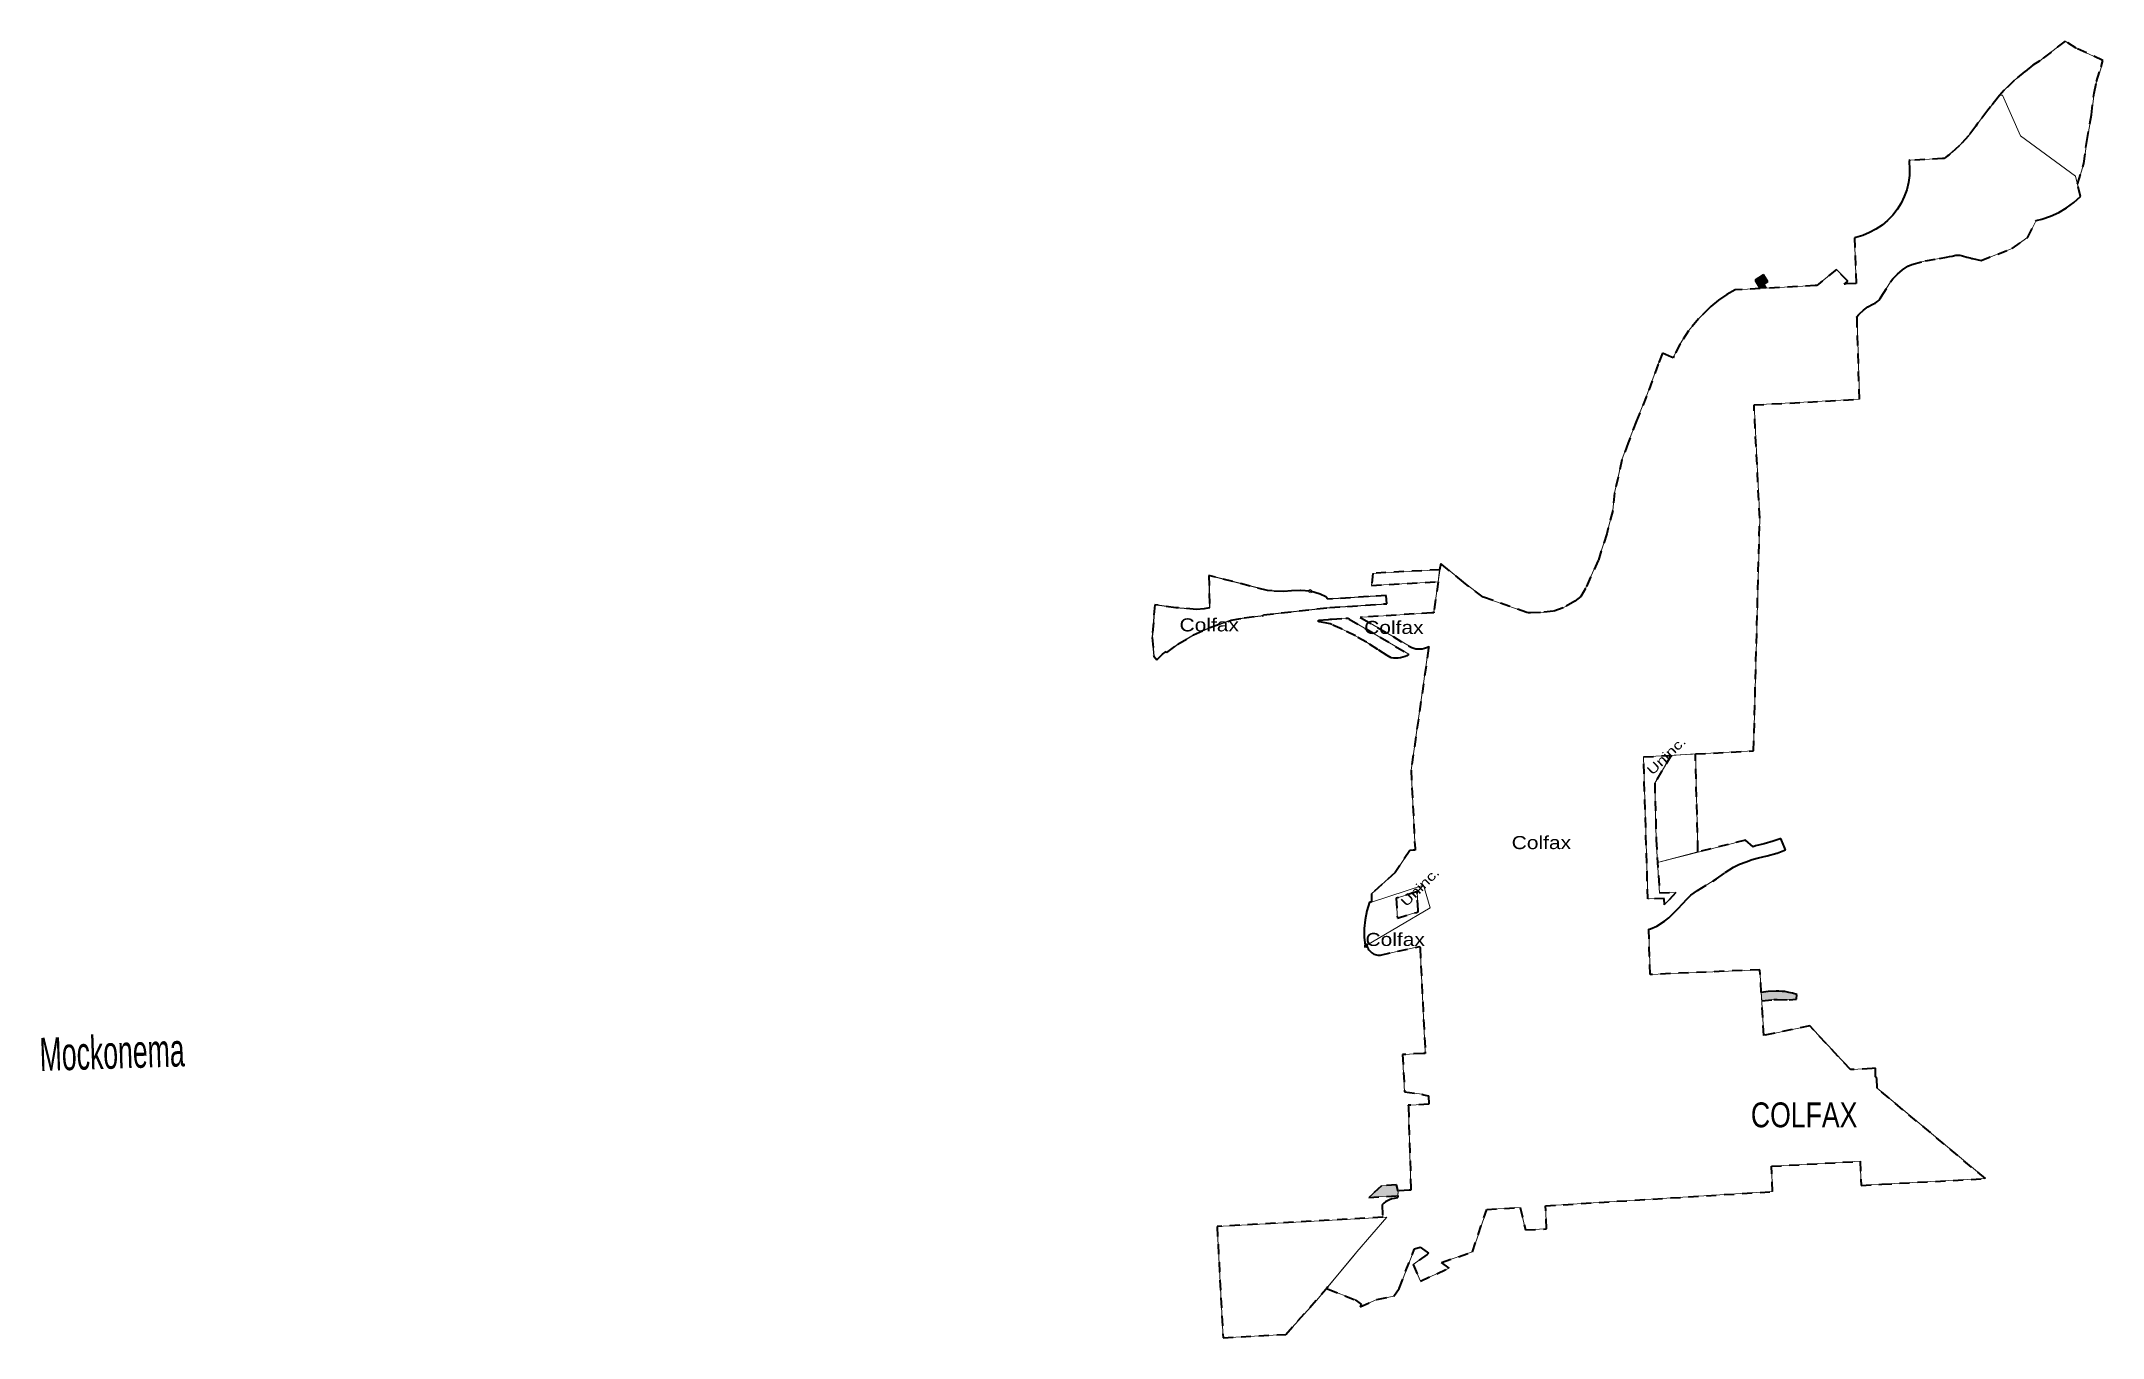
# Model space of a CAD drawing. Header units: feet. Extents: x -903180 to 1023491, y -707744 to 564635.
# Drawn here: x 894416 to 919271, y -213834 to -198196 of the extents above; entities that cross this region are included whole.
import ezdxf

# ---------------------------------------------------------------- set-up
doc = ezdxf.new("R2010")
doc.units = ezdxf.units.FT
doc.header["$LTSCALE"] = 80
doc.header["$PDMODE"] = 32
doc.header["$PDSIZE"] = 40
doc.linetypes.add('SHORT_DASHED', pattern=[2.7, 1.5, -1.2])
doc.layers.add('13', color=7, linetype='SHORT_DASHED', lineweight=40)
doc.layers.add('58', color=7, linetype='Continuous', lineweight=13)
for name, color, linetype in [('14', 7, 'Continuous'), ('16', 7, 'Continuous'), ('36', 7, 'Continuous')]:
    doc.layers.add(name, color=color, linetype=linetype)

msp = doc.modelspace()

# ---------------------------------------------------------------- texts
at = {"layer": '14', "width": 0.8}
msp.add_text('COLFAX', height=300, dxfattribs=at).set_placement((915028.19, -211295.49))
at = {"layer": '16', "width": 0.6}
msp.add_text('Mockonema', height=400, rotation=1.892, dxfattribs=at).set_placement((894402.7, -210617.68))
at = {"layer": '36', "width": 1.2}
for p in [(908139.66, -205314.34), (910365.23, -205345.14), (912144.14, -207940.36), (910381.6, -209108.58)]:
    msp.add_text('Colfax', height=157.5, dxfattribs=at).set_placement(p)
at = {"layer": '36', "width": 1.35}
for rotation, p in [(44, (913840.33, -207054.82)), (45, (910874.34, -208642.7))]:
    msp.add_text('Uninc.', height=113, rotation=rotation, dxfattribs=at).set_placement(p)

# ---------------------------------------------------------------- hatches: boundary and pattern name
at = {"layer": '58'}
for points in [[(915211.61, -201175.66), (915140.92, -201179.01), (915078.88, -201078.86), (915181.81, -201013.36), (915234.4, -201098.43), (915183.78, -201130.64)], [(915236.76, -209657.65), (915333.59, -209651.74), (915366.97, -209652.62), (915436.9, -209658), (915486.93, -209667.69), (915531.04, -209678.46), (915582.77, -209691.92), (915579.23, -209751.01), (915488.3, -209759.29), (915344.22, -209754.56), (915306.53, -209754.98), (915160.04, -209770.65), (915154.03, -209668.44)], [(910575.35, -212001.29), (910755.47, -211989.71), (910777.58, -212064.25), (910771.61, -212119.72), (910421.09, -212142.48)]]:
    msp.add_hatch(color=256, dxfattribs=at).paths.add_polyline_path(points)

# ---------------------------------------------------------------- linework, layer by layer
at = {"layer": '13'}
for p, q in [((914737.33, -201251.12), (914637.88, -201319.01)), ((916568.88, -201320.73), (916586.48, -201300.77)), ((915738.27, -210073.32), (915184.52, -210187.59))]:
    msp.add_line(p, q, dxfattribs=at)
for points in [[(916586.48, -201300.77), (916598.98, -201280.73), (916713.12, -201097.82), (916741.41, -201062.39), (916795.33, -201005.21), (916854.94, -200953.99), (916919.57, -200909.28), (916969.93, -200891.19), (917133.62, -200844.83), (917301.26, -200815.83), (917385.53, -200802.53), (917423.32, -200791.42), (917454.44, -200788.08), (917497.79, -200778.08), (917546.69, -200775.86), (917581.14, -200784.75), (917632.27, -200800.31), (917670.05, -200809.2), (917690.06, -200815.87), (917701.58, -200817.69), (917803.29, -200842.69), (918176.93, -200694.86), (918368.06, -200561.58), (918467.17, -200358.23), (918537.4, -200341.64), (918641.08, -200307.4), (918740.62, -200262.52), (918834.92, -200207.47), (918922.95, -200142.87), (919003.74, -200069.43), (918967.8, -199919.49), (919040.68, -199671.75), (919066.88, -199478.28), (919076.79, -199403.92), (919133.67, -199084.28), (919165.97, -198823.9), (919195.69, -198680.14), (919250.19, -198506.63), (919270.57, -198428.26), (918949.72, -198280.51), (918817.15, -198196.23), (918513.13, -198432.89), (918427.98, -198485.88), (918331.55, -198562.63), (918202.52, -198670.48), (918080.9, -198788.17), (918027.37, -198849.25), (918011.18, -198869.26), (917915.77, -198987.13), (917899.56, -199007.16), (917884.63, -199027.13), (917768.87, -199181.98), (917754.04, -199201.98), (917739.1, -199221.98), (917653.69, -199336.12), (917540.11, -199458.75), (917434.33, -199551.33), (917414.24, -199568.92), (917394.33, -199584.15), (917378.99, -199595.89), (917359.57, -199610.74), (917338.99, -199611.84), (916946.9, -199632.67), (916935.63, -199633.27), (916937.11, -199653.73), (916942.36, -199725.91), (916939.53, -199814), (916927.51, -199901.32), (916906.43, -199986.9), (916876.51, -200069.8), (916838.1, -200149.13), (916791.6, -200224), (916737.53, -200293.61), (916676.48, -200357.18), (916609.12, -200414.02), (916536.19, -200463.51), (916458.48, -200505.11), (916376.85, -200538.35), (916292.2, -200562.88), (916277.65, -200566.15), (916299.08, -201117.62), (916169.05, -201124.6), (916153.37, -201125.44), (916169.05, -201112.67), (916198.09, -201089.03), (916058.31, -200951.39), (915844.85, -201125.17), (915822.75, -201143.16), (915804.85, -201144.12), (915211.61, -201175.66), (915183.78, -201130.64)], [(915183.78, -201130.64), (915234.4, -201098.43), (915181.81, -201013.36), (915078.88, -201078.86), (915140.05, -201177.82), (914839.35, -201195.88), (914737.33, -201251.12)], [(914637.88, -201319.01), (914546.08, -201396.94), (914529.14, -201411.97), (914396.24, -201544.67), (914277.93, -201690.53), (914175.52, -201847.97), (914100.34, -201995.24), (914090.02, -202015.46), (914070.13, -202006.75), (913963.04, -201959.83), (913909.74, -202089.93), (913770.52, -202477.24), (913649.05, -202776.7), (913548.59, -203038.83), (913472.63, -203244.46), (913428.16, -203453.55), (913383.75, -203644.56), (913362.09, -203856.86), (913290.07, -204136.57), (913187.79, -204460.56), (913093.81, -204661.4), (913034.2, -204797.69), (912978.12, -204894.94), (912907.39, -204951.54), (912765.85, -205028.4), (912649.35, -205071.13), (912492.15, -205087.26), (912366.96, -205091.15), (912346.77, -205091.78), (912326.96, -205084.79), (911801.74, -204899.68), (911562.07, -204721.86), (911289.24, -204494.68), (911275.4, -204570.46), (910470.5, -204614.12), (910452.91, -204759.89), (911257.39, -204716.25), (911205.44, -205077.68), (911203.86, -205088.71), (911182.57, -205090.06), (910341.89, -205143.42), (910318.55, -205144.9), (910341.89, -205158.65), (910938.55, -205510.13), (910963.24, -205518.06), (910988.62, -205523.36), (911014.42, -205525.98), (911040.35, -205525.89), (911066.13, -205523.09), (911091.47, -205517.61), (911116.1, -205509.51), (911120.69, -205507.45), (911145.28, -205496.32), (911142.1, -205518.4), (910931.03, -206986.9), (910978.64, -207933.74), (910979.64, -207953.59), (910957.14, -207954.92), (910915.55, -207957.36), (910738.02, -208221.11), (910453.98, -208480.52), (910453.98, -208580.37), (910431.61, -208582.17), (910398.62, -208685.4), (910376.6, -208791.51), (910365.79, -208899.35), (910366.31, -209007.72), (910376.49, -209100.33)], [(915184.52, -210187.59), (915160.04, -209770.65), (915306.53, -209754.98), (915344.22, -209754.56), (915488.3, -209759.29), (915579.23, -209751.01), (915582.77, -209691.92), (915531.04, -209678.46), (915486.93, -209667.69), (915436.9, -209658), (915403.55, -209655.85), (915366.97, -209652.62), (915333.59, -209651.74), (915236.76, -209657.65), (915154.03, -209668.44), (915137.97, -209395.02), (913813.25, -209453.09), (913797.16, -208919.08), (913796.81, -208907.43), (913816.56, -208900.15), (913895.91, -208870.91), (913986.59, -208808.72), (914037.57, -208770.47), (914072.76, -208737.97), (914107.18, -208701.09), (914146.89, -208659.02), (914206.22, -208595.1), (914257.77, -208545.88), (914302.78, -208496.57), (914386.29, -208438.73), (914611.85, -208299.25), (914717.4, -208224.17), (914817.14, -208159.86), (914892.3, -208123.35), (914971.27, -208091.76), (915042.81, -208063.56), (915118.71, -208046.2), (915225.65, -208022.44), (915345.16, -207988.28), (915425.41, -207957.77), (915446.34, -207949.81), (915437.15, -207927.56), (915397.73, -207832.07), (915389.07, -207811.11), (915369.47, -207818.56), (915297.82, -207845.8), (915188.73, -207876.98), (915085.71, -207899.88), (915053.76, -207911.49), (914962.57, -207831.01), (914389.36, -207974.92), (914390.45, -207955.82), (914359.73, -206792.17), (915061.22, -206756.11), (915134.2, -203947.73), (915066.05, -202583.5), (916337.02, -202514.11), (916307.48, -201537.32), (916306.97, -201520.16), (916326.88, -201498.12), (916337.94, -201485.88), (916386.59, -201440.75), (916439.69, -201400.94), (916496.66, -201366.91), (916507.12, -201362.82), (916525.43, -201353.88), (916542.71, -201343.07), (916558.76, -201330.51), (916568.88, -201320.73)], [(910376.49, -209100.33), (910396.41, -209082.05), (910398.7, -209097.76), (910399.66, -209101.51), (910402.62, -209113.14), (910408.13, -209128.03), (910415.16, -209142.26), (910423.64, -209155.68), (910433.48, -209168.14), (910444.56, -209179.5), (910456.78, -209189.64), (910469.98, -209198.45), (910484.03, -209205.83), (910498.78, -209211.7), (910514.06, -209215.99), (910529.71, -209218.67), (910545.55, -209219.69), (910561.41, -209219.06), (911017.56, -209118.28), (911037.97, -209113.77), (911038.98, -209133.86), (911101.83, -210383.86), (911102.84, -210403.81), (911081.78, -210404.85), (910827.24, -210417.51), (910853.09, -210866.78), (911062.6, -210894.54), (911083.43, -210903.98), (911102.6, -210908.03), (911142.28, -210915.56), (911144.75, -211016.78), (910917.95, -211028.76), (910897.9, -211029.82), (910898.57, -211051.52), (910928.9, -212032.48), (910929.52, -212052.41), (910908.63, -212054.04), (910777.58, -212064.25), (910755.47, -211989.71), (910575.35, -212001.29), (910421.09, -212142.48), (910773.55, -212119.82), (910770.47, -212127.8), (910768.23, -212147.79), (910748.23, -212149.35), (910726.27, -212152.33), (910699.22, -212158.93), (910673, -212168.32), (910647.92, -212180.4), (910624.23, -212195.04), (910602.21, -212212.07), (910582.08, -212231.32), (910590.09, -212380.72), (908592.42, -212491.12), (908665.22, -213834.15), (909423.15, -213792.8), (909928.99, -213218.37), (909912.5, -213238.37), (909932.5, -213246.82), (910255.53, -213376.03), (910331.44, -213429.85), (910316.22, -213461.27), (910519.62, -213371.43), (910723.13, -213332.65), (910788.54, -213238.13), (910971.29, -212762.14), (911040.03, -212742.77), (911124.6, -212802.82), (911142.14, -212815.27), (911124.6, -212828.32), (910958.14, -212952.15), (911045.36, -213150.88), (911389.39, -212993.35), (911297.69, -212925.72), (911670.51, -212798.32), (911842.99, -212287.94), (912245.88, -212263.73), (912310.11, -212532.34), (912563.16, -212520.66), (912551.23, -212242.21), (915289.18, -212071.11), (915275.6, -211764.88), (916344.03, -211705.85), (916356.99, -211997.84), (916605.75, -211982.84), (917854.74, -211914.09), (916550.15, -210823.84), (916546.02, -210706.32), (916531.08, -210686.32), (916530.88, -210666.32), (916530.25, -210604.94), (916530.03, -210583.92), (916490.72, -210586), (916228.91, -210599.91), (915738.27, -210073.32)]]:
    msp.add_lwpolyline(points, dxfattribs=at)
for points in [[(910631.71, -204881.48), (909929.23, -204926.34), (909905.01, -204898.4), (909835.39, -204865.74), (909716.01, -204829.48), (909593.22, -204822.88), (909488.91, -204825.52), (909395.17, -204832.12), (909255.23, -204827.17), (909199.89, -204821.64), (908493.43, -204640.2), (908501.17, -205029.02), (908435.41, -205041.34), (908342.97, -205050.26), (908095.47, -205028.66), (907840.67, -204993.94), (907810.05, -205388.86), (907828.45, -205615.14), (907864.23, -205656.84), (907936.29, -205590.18), (907979.03, -205558.76), (907984.65, -205567.06), (908118.65, -205468.6), (908308.75, -205357.04), (908516.47, -205261.92), (908762.33, -205180.62), (908919.45, -205148.88), (909152.25, -205124.54), (909151.39, -205114.58), (909950.59, -205026.42), (910640.25, -204981.14)], [(910692.83, -205631.91), (910643.05, -205606.56), (910531.1, -205534.46), (910392.79, -205445.29), (910259.81, -205369.82), (910098.74, -205288.37), (909974.79, -205231.87), (909957.27, -205224.14), (909893.96, -205209.19), (909828.72, -205200.85), (909814.47, -205199.95), (909813.59, -205179.79), (909935.69, -205170.3), (909955.69, -205167.94), (909975.69, -205166.67), (910146.62, -205155.82), (910167.17, -205154.51), (910186.62, -205165.97), (910905.29, -205589.32), (910879.6, -205607.61), (910858.9, -205617.44), (910832.37, -205627.09), (910804.97, -205633.91), (910777.01, -205637.83), (910748.8, -205638.8), (910720.63, -205636.82)], [(913734.17, -206828.04), (914066.17, -206809.97), (913868.85, -207144.3), (913886.86, -207826.42), (913926.07, -208467.63), (914121.9, -208461.94), (913986.17, -208610.89), (913984.55, -208536.06), (913785.79, -208541.71)], [(910766.68, -208773.43), (910996.63, -208703.25), (911017.01, -208697.03), (911016.01, -208677.15), (911005.86, -208475.1), (911004.85, -208455.04), (910984.65, -208461.2), (910753.33, -208531.81)], [(910376.49, -209100.33), (910389, -209101.51), (910379.85, -209125.53), (910378.15, -209115.44)]]:
    msp.add_lwpolyline(points, close=True, dxfattribs=at)
at = {"layer": '58'}
for points in [[(918061.74, -198847.43), (918027.37, -198849.25), (918080.9, -198788.17), (918202.52, -198670.48), (918427.98, -198485.88), (918513.13, -198432.89), (918817.15, -198196.23), (918949.72, -198280.51), (919270.57, -198428.26), (919245.6, -198527.54), (919195.69, -198680.14), (919165.97, -198823.9), (919165.97, -198823.9), (919133.67, -199084.28), (919076.79, -199403.92), (919076.79, -199403.92), (919040.68, -199671.75), (918967.8, -199919.49), (918943.71, -199824.58), (918278.13, -199336.95)], [(915211.61, -201175.66), (915140.92, -201179.01), (915078.88, -201078.86), (915181.81, -201013.36), (915234.4, -201098.43), (915183.78, -201130.64)], [(911257.39, -204716.25), (910452.91, -204759.89), (910470.5, -204614.12), (911275.4, -204570.46)], [(910692.83, -205631.91), (910643.05, -205606.56), (910531.1, -205534.46), (910392.79, -205445.29), (910259.81, -205369.82), (910098.74, -205288.37), (909974.79, -205231.87), (909957.27, -205224.14), (909893.96, -205209.19), (909828.72, -205200.85), (909814.47, -205199.95), (909813.59, -205179.79), (909935.69, -205170.3), (909955.69, -205167.94), (909975.69, -205166.67), (910146.62, -205155.82), (910167.17, -205154.51), (910186.62, -205165.97), (910905.29, -205589.32), (910879.6, -205607.61), (910858.9, -205617.44), (910832.37, -205627.09), (910804.97, -205633.91), (910777.01, -205637.83), (910748.8, -205638.8), (910720.63, -205636.82)], [(913886.86, -207826.42), (913868.85, -207144.3), (914066.17, -206809.97), (914359.73, -206792.17), (914389.36, -207974.92), (913902.81, -208099.92)], [(911082.48, -208375.15), (911004.85, -208455.04), (910753.33, -208531.81), (910766.68, -208773.43), (911017.01, -208697.03), (911004.85, -208455.04), (911082.48, -208375.15), (911160.38, -208649.83), (910398.7, -209097.76), (910396.41, -209082.05), (910376.49, -209100.33), (910376.49, -209100.33), (910389, -209101.51), (910379.85, -209125.53), (910366.31, -209007.72), (910365.79, -208899.35), (910376.6, -208791.51), (910398.62, -208685.4), (910398.62, -208685.4), (910431.61, -208582.17), (910453.98, -208580.37)], [(915236.76, -209657.65), (915333.59, -209651.74), (915366.97, -209652.62), (915436.9, -209658), (915486.93, -209667.69), (915531.04, -209678.46), (915582.77, -209691.92), (915579.23, -209751.01), (915488.3, -209759.29), (915344.22, -209754.56), (915306.53, -209754.98), (915160.04, -209770.65), (915154.03, -209668.44)], [(910575.35, -212001.29), (910755.47, -211989.71), (910777.58, -212064.25), (910771.61, -212119.72), (910421.09, -212142.48)], [(908592.42, -212491.12), (910637.03, -212378.13), (910276.83, -212795.97), (909796.02, -213378.89), (909423.15, -213792.8), (908665.22, -213834.15)]]:
    msp.add_lwpolyline(points, close=True, dxfattribs=at)
for points in [[(917899.56, -199007.16), (917884.63, -199027.13), (917768.87, -199181.98), (917754.04, -199201.98), (917739.1, -199221.98), (917653.69, -199336.12), (917540.11, -199458.75), (917434.33, -199551.33), (917414.24, -199568.92), (917394.33, -199584.15), (917378.99, -199595.89), (917359.57, -199610.74), (917338.99, -199611.84), (916946.9, -199632.67), (916935.63, -199633.27), (916937.11, -199653.73), (916942.36, -199725.91), (916939.53, -199814), (916927.51, -199901.32), (916906.43, -199986.9), (916876.51, -200069.8), (916838.1, -200149.13), (916791.6, -200224), (916737.53, -200293.61), (916676.48, -200357.18), (916609.12, -200414.02), (916536.19, -200463.51), (916458.48, -200505.11), (916376.85, -200538.35), (916292.2, -200562.88), (916277.65, -200566.15), (916299.08, -201117.62), (916169.05, -201124.6), (916153.37, -201125.44), (916169.05, -201112.67), (916198.09, -201089.03), (916058.31, -200951.39), (915844.85, -201125.17), (915822.75, -201143.16), (915804.85, -201144.12), (914839.35, -201195.88), (914737.33, -201251.12), (914637.88, -201319.01), (914546.08, -201396.94), (914529.14, -201411.97), (914396.24, -201544.67), (914277.93, -201690.53), (914175.52, -201847.97), (914100.34, -201995.24), (914090.02, -202015.46), (914070.13, -202006.75), (913963.04, -201959.83), (913909.74, -202089.93), (913770.52, -202477.24), (913649.05, -202776.7), (913548.59, -203038.83), (913472.63, -203244.46), (913428.16, -203453.55), (913383.75, -203644.56), (913362.09, -203856.86), (913290.07, -204136.57), (913187.79, -204460.56), (913093.81, -204661.4), (913034.2, -204797.69), (912978.12, -204894.94), (912907.39, -204951.54), (912765.85, -205028.4), (912649.35, -205071.13), (912492.15, -205087.26), (912366.96, -205091.15), (912346.77, -205091.78), (912326.96, -205084.79), (911801.74, -204899.68), (911562.07, -204721.86), (911289.24, -204494.68), (911205.44, -205077.68), (911203.86, -205088.71), (911182.57, -205090.06), (910341.89, -205143.42), (910318.55, -205144.9), (910341.89, -205158.65), (910938.55, -205510.13), (910963.24, -205518.06), (910988.62, -205523.36), (911014.42, -205525.98), (911040.35, -205525.89), (911066.13, -205523.09), (911091.47, -205517.61), (911116.1, -205509.51), (911120.69, -205507.45), (911145.28, -205496.32), (911142.1, -205518.4), (910931.03, -206986.9), (910978.64, -207933.74), (910979.64, -207953.59), (910957.14, -207954.92), (910915.55, -207957.36), (910738.02, -208221.11), (910453.98, -208480.52), (910453.98, -208580.37), (911082.48, -208375.15)], [(914037.57, -208770.47), (914072.76, -208737.97), (914107.18, -208701.09), (914146.89, -208659.02), (914206.22, -208595.1), (914257.77, -208545.88), (914302.78, -208496.57), (914386.29, -208438.73), (914611.85, -208299.25), (914717.4, -208224.17), (914817.14, -208159.86), (914892.3, -208123.35), (914971.27, -208091.76), (915042.81, -208063.56), (915118.71, -208046.2), (915225.65, -208022.44), (915345.16, -207988.28), (915425.41, -207957.77), (915446.34, -207949.81), (915437.15, -207927.56), (915397.73, -207832.07), (915389.07, -207811.11), (915369.47, -207818.56), (915297.82, -207845.8), (915188.73, -207876.98), (915085.71, -207899.88), (915053.76, -207911.49), (914962.57, -207831.01), (913902.81, -208099.92), (913926.07, -208467.63), (914121.9, -208461.94), (914099.36, -208489.74), (914037.39, -208556.5), (914000.1, -208595.99), (913986.17, -208610.89), (913985.85, -208595.99), (913984.98, -208556.23), (913984.55, -208536.06), (913964.55, -208536.63), (913803.35, -208541.21), (913785.79, -208541.71), (913785.19, -208521.78), (913734.17, -206828.04), (915061.22, -206756.11), (915134.2, -203947.73), (915066.05, -202583.5), (916337.02, -202514.11), (916307.48, -201537.32), (916306.97, -201520.16), (916326.88, -201498.12), (916337.94, -201485.88), (916386.59, -201440.75), (916439.69, -201400.94), (916496.66, -201366.91), (916507.12, -201362.82), (916525.43, -201353.88), (916542.71, -201343.07), (916558.76, -201330.51), (916568.88, -201320.73), (916586.48, -201300.77), (916598.98, -201280.73), (916713.12, -201097.82), (916741.41, -201062.39), (916795.33, -201005.21), (916854.94, -200953.99), (916919.57, -200909.28), (916969.93, -200891.19), (917133.62, -200844.83), (917301.26, -200815.83), (917385.53, -200802.53), (917423.32, -200791.42), (917454.44, -200788.08), (917497.79, -200778.08), (917546.69, -200775.86), (917581.14, -200784.75), (917632.27, -200800.31), (917670.05, -200809.2), (917690.06, -200815.87), (917701.58, -200817.69), (917803.29, -200842.69), (918176.93, -200694.86), (918368.06, -200561.58), (918467.17, -200358.23), (918537.4, -200341.64), (918641.08, -200307.4), (918740.62, -200262.52), (918834.92, -200207.47), (918922.95, -200142.87), (919003.74, -200069.43), (918943.71, -199824.58), (918278.13, -199336.95), (918061.74, -198847.43), (918047.24, -198848.2), (918027.37, -198849.25), (918011.18, -198869.26), (917915.77, -198987.13), (917899.56, -199007.16)], [(911082.48, -208375.15), (911160.38, -208649.83), (910398.7, -209097.76), (910399.66, -209101.51), (910402.62, -209113.14), (910408.13, -209128.03), (910415.16, -209142.26), (910423.64, -209155.68), (910433.48, -209168.14), (910444.56, -209179.5), (910456.78, -209189.64), (910469.98, -209198.45), (910484.03, -209205.83), (910498.78, -209211.7), (910514.06, -209215.99), (910529.71, -209218.67), (910545.55, -209219.69), (910561.41, -209219.06), (911017.56, -209118.28), (911037.97, -209113.77), (911038.98, -209133.86), (911101.83, -210383.86), (911102.84, -210403.81), (911081.78, -210404.85), (910827.24, -210417.51), (910853.09, -210866.78), (911062.6, -210894.54), (911083.43, -210903.98), (911102.6, -210908.03), (911142.28, -210915.56), (911144.75, -211016.78), (910917.95, -211028.76), (910897.9, -211029.82), (910898.57, -211051.52), (910928.9, -212032.48), (910929.52, -212052.41), (910908.63, -212054.04), (910777.58, -212064.25), (910770.47, -212127.8), (910768.23, -212147.79), (910748.23, -212149.35), (910726.27, -212152.33), (910699.22, -212158.93), (910673, -212168.32), (910647.92, -212180.4), (910624.23, -212195.04), (910602.21, -212212.07), (910582.08, -212231.32), (910590.17, -212382.13), (910637.03, -212378.13), (910276.83, -212795.97), (910260.64, -212815.97), (910244.16, -212835.97), (909928.99, -213218.37), (909912.5, -213238.37), (909932.5, -213246.82), (910255.53, -213376.03), (910331.44, -213429.85), (910316.22, -213461.27), (910519.62, -213371.43), (910723.13, -213332.65), (910788.54, -213238.13), (910971.29, -212762.14), (911040.03, -212742.77), (911124.6, -212802.82), (911142.14, -212815.27), (911124.6, -212828.32), (910958.14, -212952.15), (911045.36, -213150.88), (911389.39, -212993.35), (911297.69, -212925.72), (911670.51, -212798.32), (911842.99, -212287.94), (912245.88, -212263.73), (912310.11, -212532.34), (912563.16, -212520.66), (912551.23, -212242.21), (915289.18, -212071.11), (915275.6, -211764.88), (916344.03, -211705.85), (916356.99, -211997.84), (916605.75, -211982.84), (917854.74, -211914.09), (916550.15, -210823.84), (916546.02, -210706.32), (916531.08, -210686.32), (916530.88, -210666.32), (916530.25, -210604.94), (916530.03, -210583.92), (916490.72, -210586), (916228.91, -210599.91), (915738.27, -210073.32), (915184.52, -210187.59), (915137.97, -209395.02), (913813.25, -209453.09), (913797.16, -208919.08), (913796.81, -208907.43), (913816.56, -208900.15), (913895.91, -208870.91), (913986.59, -208808.72), (914037.57, -208770.47)]]:
    msp.add_lwpolyline(points, dxfattribs=at)
at = {"layer": '58', "lineweight": 25}
for points in [[(908493.43, -204640.2), (908501.17, -205029.02), (908435.41, -205041.34), (908342.97, -205050.26), (908095.47, -205028.66), (907840.67, -204993.94), (907810.05, -205388.86), (907828.45, -205615.14), (907864.23, -205656.84), (907936.29, -205590.18), (907979.03, -205558.76)], [(909716.01, -204829.48), (909593.22, -204822.88), (909488.91, -204825.52), (909395.17, -204832.12), (909255.23, -204827.17), (909199.89, -204821.64), (908493.43, -204640.2)], [(909151.39, -205114.58), (909950.59, -205026.42), (910640.25, -204981.14), (910631.71, -204881.48), (909929.23, -204926.34)], [(909905.01, -204898.4), (909835.39, -204865.74), (909716.01, -204829.48)], [(907984.65, -205567.06), (908118.65, -205468.6), (908308.75, -205357.04), (908516.47, -205261.92), (908762.33, -205180.62), (908919.45, -205148.88), (909152.25, -205124.54)]]:
    msp.add_lwpolyline(points, dxfattribs=at)
at = {"layer": '58'}
msp.add_point((909716.01, -204829.48), dxfattribs=at)

msp.set_redraw_order([(e.dxf.handle, doc.entitydb.next_handle()) for e in msp.query("TEXT MTEXT ATTDEF DIMENSION ARC_DIMENSION")])  # texts and dimensions are drawn at this point

doc.saveas('drawing.dxf')
